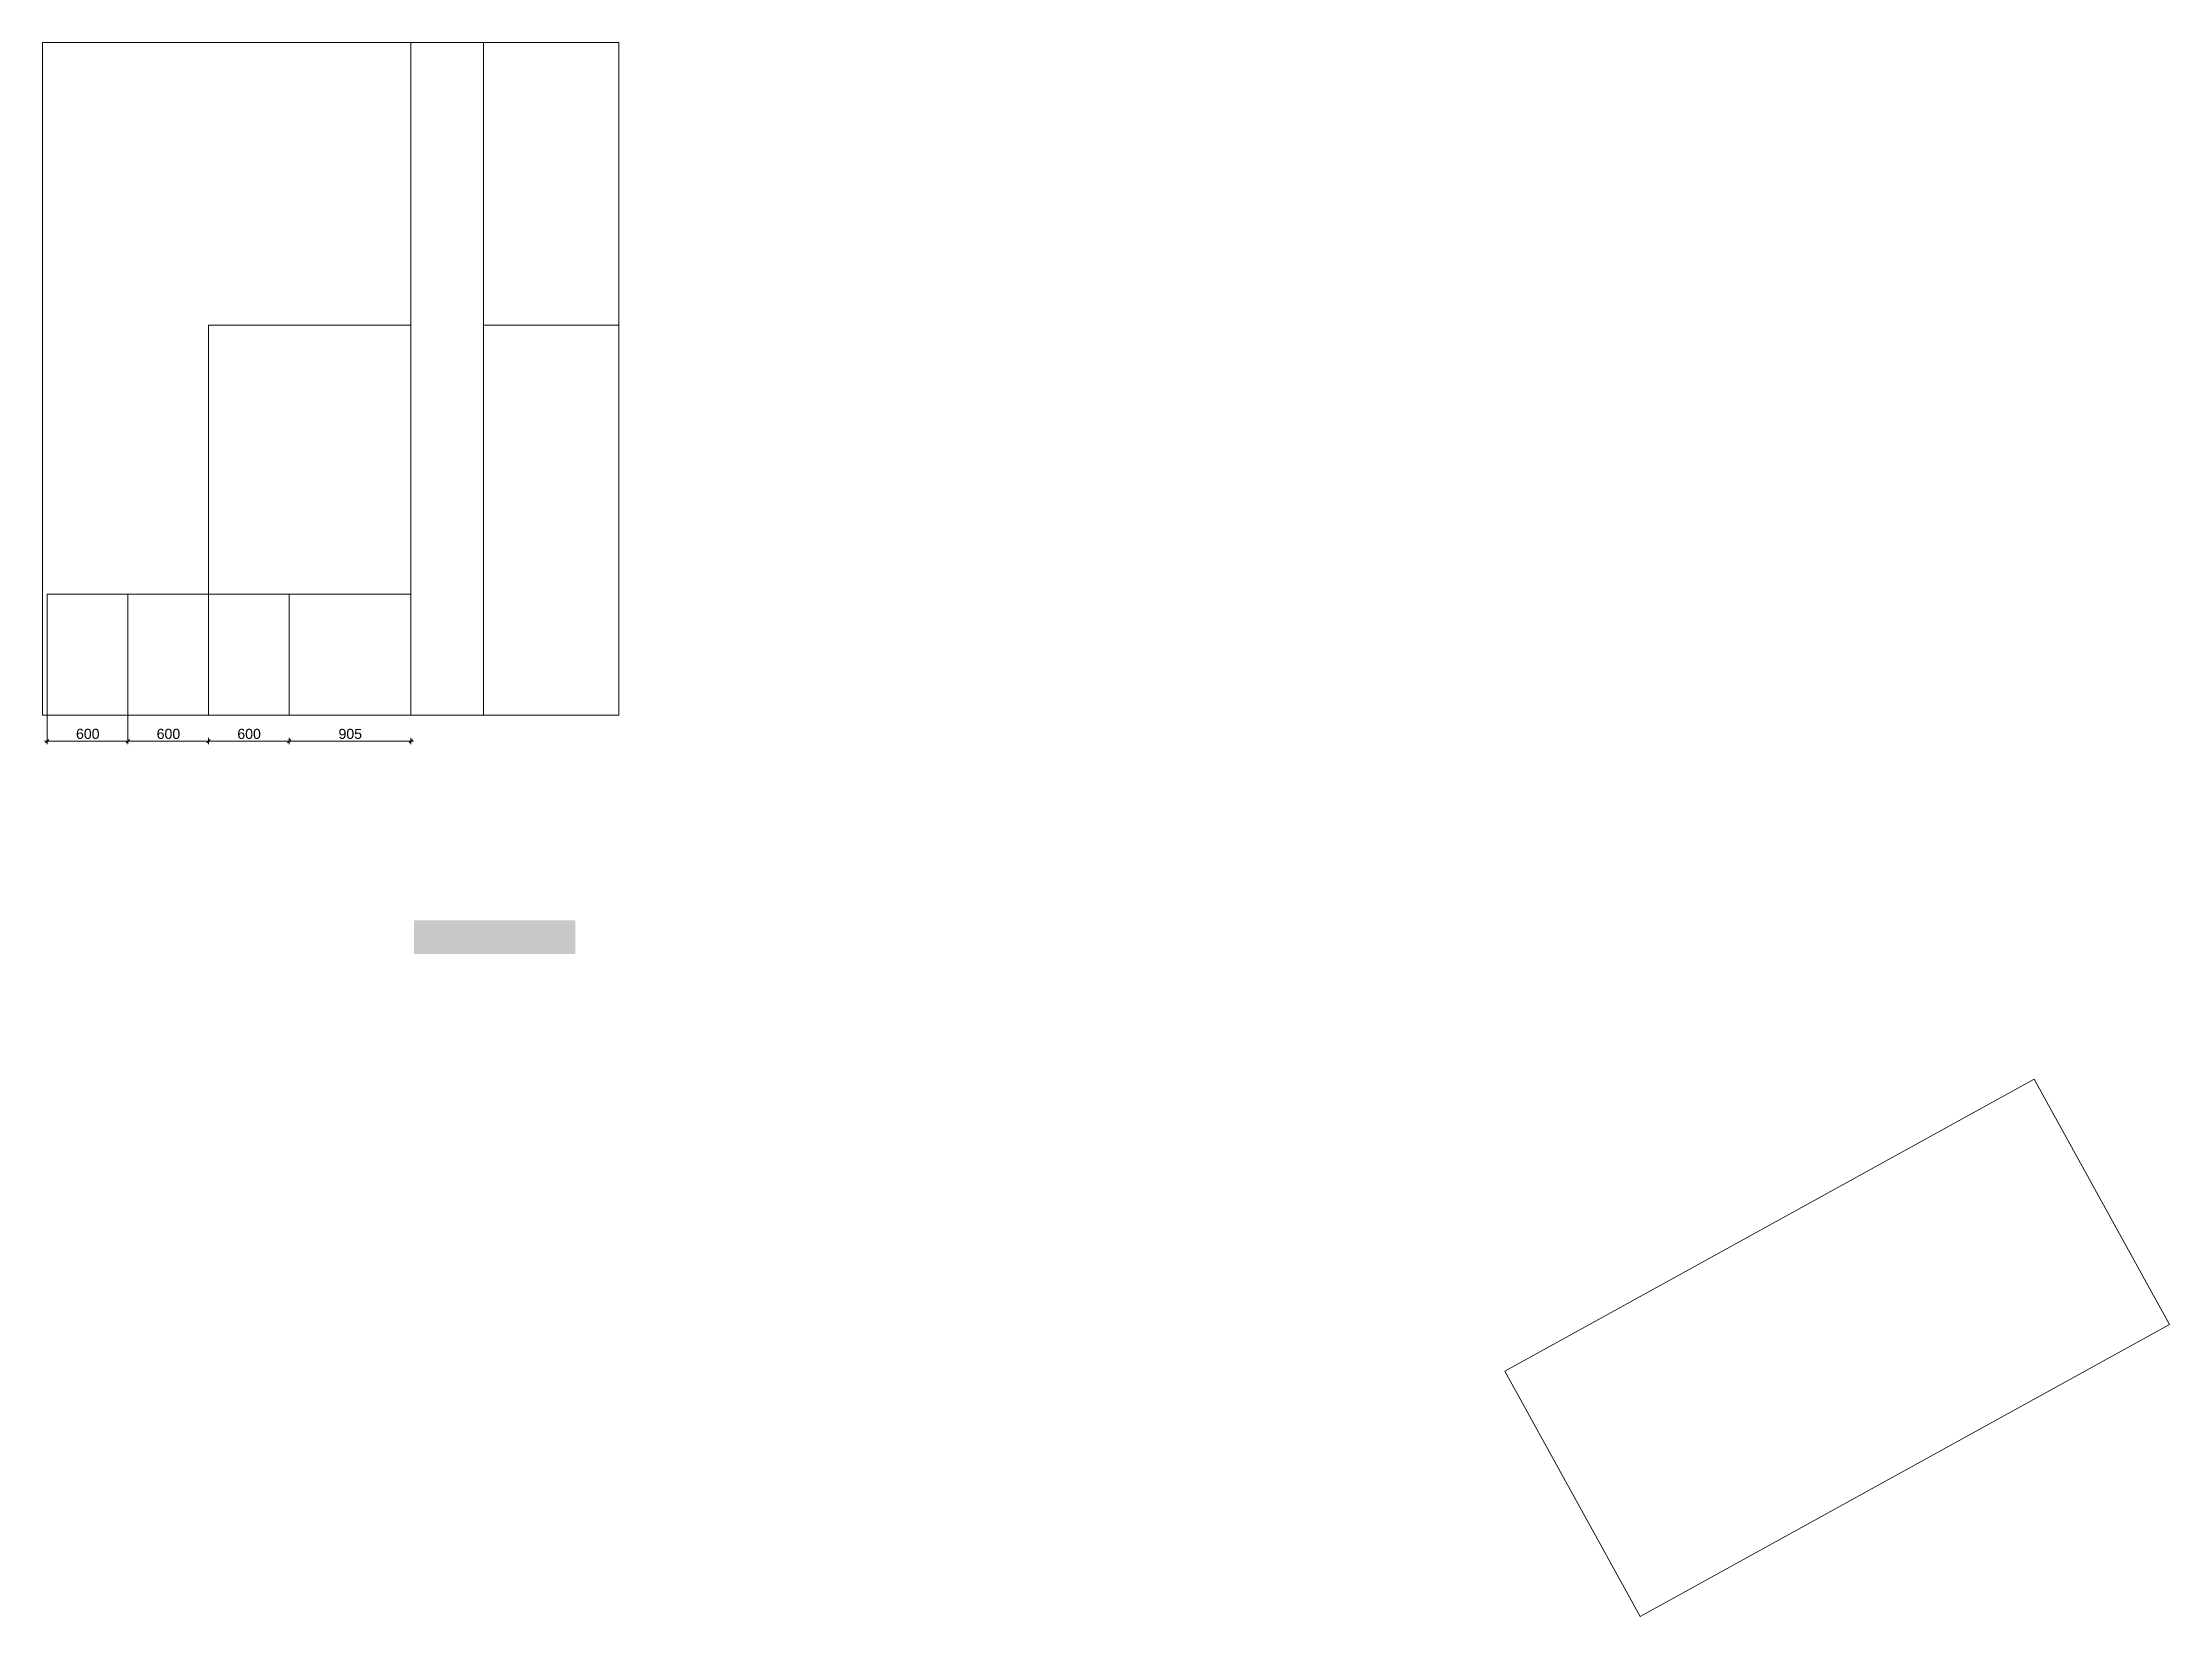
# Model space of a CAD drawing. Header units: millimetres. Extents: x 2336463 to 2579121, y 595385 to 778077.
# Drawn here: x 2507760 to 2523576, y 682087 to 693788 of the extents above; entities that cross this region are included whole.
import ezdxf

# ---------------------------------------------------------------- set-up
doc = ezdxf.new("R2010")
doc.units = ezdxf.units.MM
doc.header["$MEASUREMENT"] = 0
doc.header["$XCLIPFRAME"] = 0
doc.layers.add('+размер планировка_Ном._пера__9', color=7, linetype='Continuous', lineweight=15, true_color=0x3dad99)
doc.layers.add('1 Планировка размеры_Ном._пера__242', color=7, linetype='Continuous', lineweight=13, true_color=0x1b55b5)
doc.layers.add('1 Планировка', color=7, linetype='Continuous')
doc.layers.add('1 Планировка размеры', color=7, linetype='Continuous')
doc.layers.add('1 Планировка_Ном._пера__1', color=7, linetype='Continuous', lineweight=13)
doc.styles.add('СГЕНЕРИР_СТИЛЬ_1', font='arial.ttf')
doc.dimstyles.new('СГЕНЕРИР_СТИЛЬ__1', dxfattribs={"dimtxt": 75, "dimasz": 23.75, "dimexe": 0.18, "dimexo": 300, "dimgap": 0, "dimtad": 1, "dimtih": 1, "dimtoh": 1, "dimdec": 0, "dimzin": 0, "dimdsep": 46, "dimtxsty": 'СГЕНЕРИР_СТИЛЬ_1', "dimblk": 'ARROWHEAD_6', "dimblk1": 'ARROWHEAD_6', "dimblk2": 'ARROWHEAD_6', "dimcen": 0.09, "dimclrd": 256, "dimclre": 256, "dimclrt": 256, "dimazin": 0, "dimtfac": 1, "dimtdec": 4, "dimtmove": 0, "dimatfit": 3, "dimfxl": 0, "dimtolj": 1, "dimtzin": 0, "dimarcsym": 0})
picture_1 = doc.add_image_def('image2.jpg', size_in_pixel=(298, 138))

msp = doc.modelspace()

# ---------------------------------------------------------------- blocks, each defined once
blk = doc.blocks.new('*D2471', base_point=(2086872, 585814))
at = {"layer": '1 Планировка размеры_Ном._пера__242', "color": 152, "linetype": 'Continuous', "lineweight": 13, "true_color": 0x1b55b5}
for p, q in [((2507794, 688571), (2507794, 689388)), ((2508394, 688571), (2508394, 689388)), ((2507775, 688595), (2507794, 688595)), ((2507807, 688607), (2507782, 688582)), ((2507794, 688595), (2508394, 688595)), ((2508407, 688607), (2508382, 688582))]:
    blk.add_line(p, q, dxfattribs=at)
at = {"layer": '1 Планировка размеры_Ном._пера__242', "color": 152, "lineweight": 13, "true_color": 0x1b55b5, "insert": (2508009, 688610), "char_height": 75, "attachment_point": 7, "style": 'СГЕНЕРИР_СТИЛЬ_1'}
blk.add_mtext('\\A1;{\\pql;\\fArial|b0|i0|c204|p38;600}', dxfattribs=at)
blk = doc.blocks.new('ARROWHEAD_6')
at = {"color": 0, "linetype": 'Continuous', "lineweight": 0}
for p, q in [((0, 0), (-1, 0)), ((-0.5, -0.5), (0.5, 0.5))]:
    blk.add_line(p, q, dxfattribs=at)
blk = doc.blocks.new('*D2472', base_point=(2086872, 585814))
at = {"layer": '1 Планировка размеры_Ном._пера__242', "color": 152, "linetype": 'Continuous', "lineweight": 13, "true_color": 0x1b55b5}
for p, q in [((2508394, 688571), (2508394, 689388)), ((2508407, 688607), (2508382, 688582)), ((2508394, 688595), (2508994, 688595)), ((2509007, 688607), (2508982, 688582)), ((2508994, 688571), (2508994, 688618))]:
    blk.add_line(p, q, dxfattribs=at)
at = {"layer": '1 Планировка размеры_Ном._пера__242', "color": 152, "lineweight": 13, "true_color": 0x1b55b5, "insert": (2508609, 688610), "char_height": 75, "attachment_point": 7, "style": 'СГЕНЕРИР_СТИЛЬ_1'}
blk.add_mtext('\\A1;{\\pql;\\fArial|b0|i0|c204|p38;600}', dxfattribs=at)
blk = doc.blocks.new('*D2473', base_point=(2086872, 585814))
at = {"layer": '1 Планировка размеры_Ном._пера__242', "color": 152, "linetype": 'Continuous', "lineweight": 13, "true_color": 0x1b55b5}
for p, q in [((2509007, 688607), (2508982, 688582)), ((2508994, 688571), (2508994, 688618)), ((2508994, 688595), (2509594, 688595)), ((2509607, 688607), (2509582, 688582)), ((2509594, 688571), (2509594, 688618))]:
    blk.add_line(p, q, dxfattribs=at)
at = {"layer": '1 Планировка размеры_Ном._пера__242', "color": 152, "lineweight": 13, "true_color": 0x1b55b5, "insert": (2509209, 688610), "char_height": 75, "attachment_point": 7, "style": 'СГЕНЕРИР_СТИЛЬ_1'}
blk.add_mtext('\\A1;{\\pql;\\fArial|b0|i0|c204|p38;600}', dxfattribs=at)
blk = doc.blocks.new('*D2474', base_point=(2086872, 585814))
at = {"layer": '1 Планировка размеры_Ном._пера__242', "color": 152, "linetype": 'Continuous', "lineweight": 13, "true_color": 0x1b55b5}
for p, q in [((2509607, 688607), (2509582, 688582)), ((2509594, 688571), (2509594, 688618)), ((2509594, 688595), (2510499, 688595)), ((2510487, 688582), (2510512, 688607)), ((2510499, 688571), (2510499, 688618)), ((2510499, 688595), (2510518, 688595))]:
    blk.add_line(p, q, dxfattribs=at)
at = {"layer": '1 Планировка размеры_Ном._пера__242', "color": 152, "lineweight": 13, "true_color": 0x1b55b5, "insert": (2509961, 688610), "char_height": 75, "attachment_point": 7, "style": 'СГЕНЕРИР_СТИЛЬ_1'}
blk.add_mtext('\\A1;{\\pql;\\fArial|b0|i0|c204|p38;905}', dxfattribs=at)

# ---------------------------------------------------------------- dimensions: what is measured, and where the dimension line sits
at = {"layer": '1 Планировка размеры', "color": 152, "linetype": 'Continuous', "lineweight": 13, "true_color": 0x1b55b5}
for base, p1, p2, picture, middle in [((2508394.1, 688594.6), (2507794.1, 689688.2), (2508394.1, 689688.2), '*D2471', (2508094.5, 688647.1)), ((2508994.1, 688594.6), (2508394.1, 689688.2), (2508994.1, 688788.2), '*D2472', (2508694.5, 688647.1)), ((2509594.1, 688594.6), (2508994.1, 688788.2), (2509594.1, 688788.2), '*D2473', (2509294.5, 688647.1)), ((2510499.1, 688594.6), (2509594.1, 688788.2), (2510499.1, 688788.2), '*D2474', (2510047, 688647.1))]:
    dim = msp.add_linear_dim(base=base, p1=p1, p2=p2, dimstyle='СГЕНЕРИР_СТИЛЬ__1', dxfattribs=at)
    dim.commit()
    dim.dimension.update_dxf_attribs({"geometry": picture, "text_midpoint": middle, "dimtype": 160})

# ---------------------------------------------------------------- hatches: boundary and pattern name
at = {"layer": '+размер планировка_Ном._пера__9', "linetype": 'Continuous', "lineweight": 0, "true_color": 0x1e564c}
msp.add_hatch(color=139, dxfattribs=at).paths.add_polyline_path([(2510522.6, 687261.3), (2511722.6, 687261.3), (2511722.6, 687011.3), (2510522.6, 687011.3)])

# ---------------------------------------------------------------- linework, layer by layer
at = {"layer": '1 Планировка_Ном._пера__1', "color": 7, "linetype": 'Continuous', "lineweight": 13}
for p, q in [((2507760.1, 693788.2), (2512045.1, 693788.2)), ((2507760.1, 688788.2), (2507760.1, 693788.2)), ((2510499.1, 688788.2), (2510499.1, 693788.2)), ((2510499.1, 693788.2), (2511039.1, 693788.2)), ((2511039.1, 693788.2), (2511039.1, 688788.2)), ((2512045.1, 693788.2), (2512045.1, 688788.2)), ((2508994.1, 688788.2), (2508994.1, 691688.2)), ((2508994.1, 691688.2), (2510499.1, 691688.2)), ((2510499.1, 691688.2), (2510499.1, 688788.2)), ((2511039.1, 688788.2), (2511039.1, 691688.2)), ((2511039.1, 691688.2), (2512045.1, 691688.2)), ((2512045.1, 691688.2), (2512045.1, 688788.2)), ((2508394.1, 689688.2), (2507794.1, 689688.2)), ((2507794.1, 689688.2), (2507794.1, 688788.2)), ((2508994.1, 689688.2), (2508394.1, 689688.2)), ((2508394.1, 689688.2), (2508394.1, 688788.2)), ((2508394.1, 688788.2), (2508394.1, 689688.2)), ((2508994.1, 688788.2), (2508994.1, 689688.2)), ((2508994.1, 689688.2), (2510499.1, 689688.2)), ((2508994.1, 689688.2), (2509594.1, 689688.2)), ((2508994.1, 688788.2), (2508994.1, 689688.2)), ((2508994.1, 688788.2), (2508994.1, 689688.2)), ((2509594.1, 689688.2), (2509594.1, 688788.2)), ((2510499.1, 689688.2), (2510499.1, 688788.2)), ((2512045.1, 688788.2), (2507760.1, 688788.2)), ((2507794.1, 688788.2), (2508394.1, 688788.2)), ((2508394.1, 688788.2), (2508994.1, 688788.2)), ((2510499.1, 688788.2), (2508994.1, 688788.2)), ((2510499.1, 688788.2), (2508994.1, 688788.2)), ((2509594.1, 688788.2), (2508994.1, 688788.2)), ((2511039.1, 688788.2), (2510499.1, 688788.2)), ((2512045.1, 688788.2), (2511039.1, 688788.2))]:
    msp.add_line(p, q, dxfattribs=at)

msp.set_redraw_order([(e.dxf.handle, doc.entitydb.next_handle()) for e in msp.query("TEXT MTEXT ATTDEF DIMENSION ARC_DIMENSION")])  # texts and dimensions are drawn at this point

# ---------------------------------------------------------------- pictures from other files: only their frames are drawn
at = {"layer": '1 Планировка', "linetype": 'Continuous', "lineweight": 0}
image = msp.add_image(picture_1, insert=(2522570.8, 686081.9), size_in_units=(4496.1, 2082.1), rotation=-151.11789, dxfattribs=at)
image.set_boundary_path([(-0.5, -0.5), (297.5, 137.5)])

doc.saveas('drawing.dxf')
